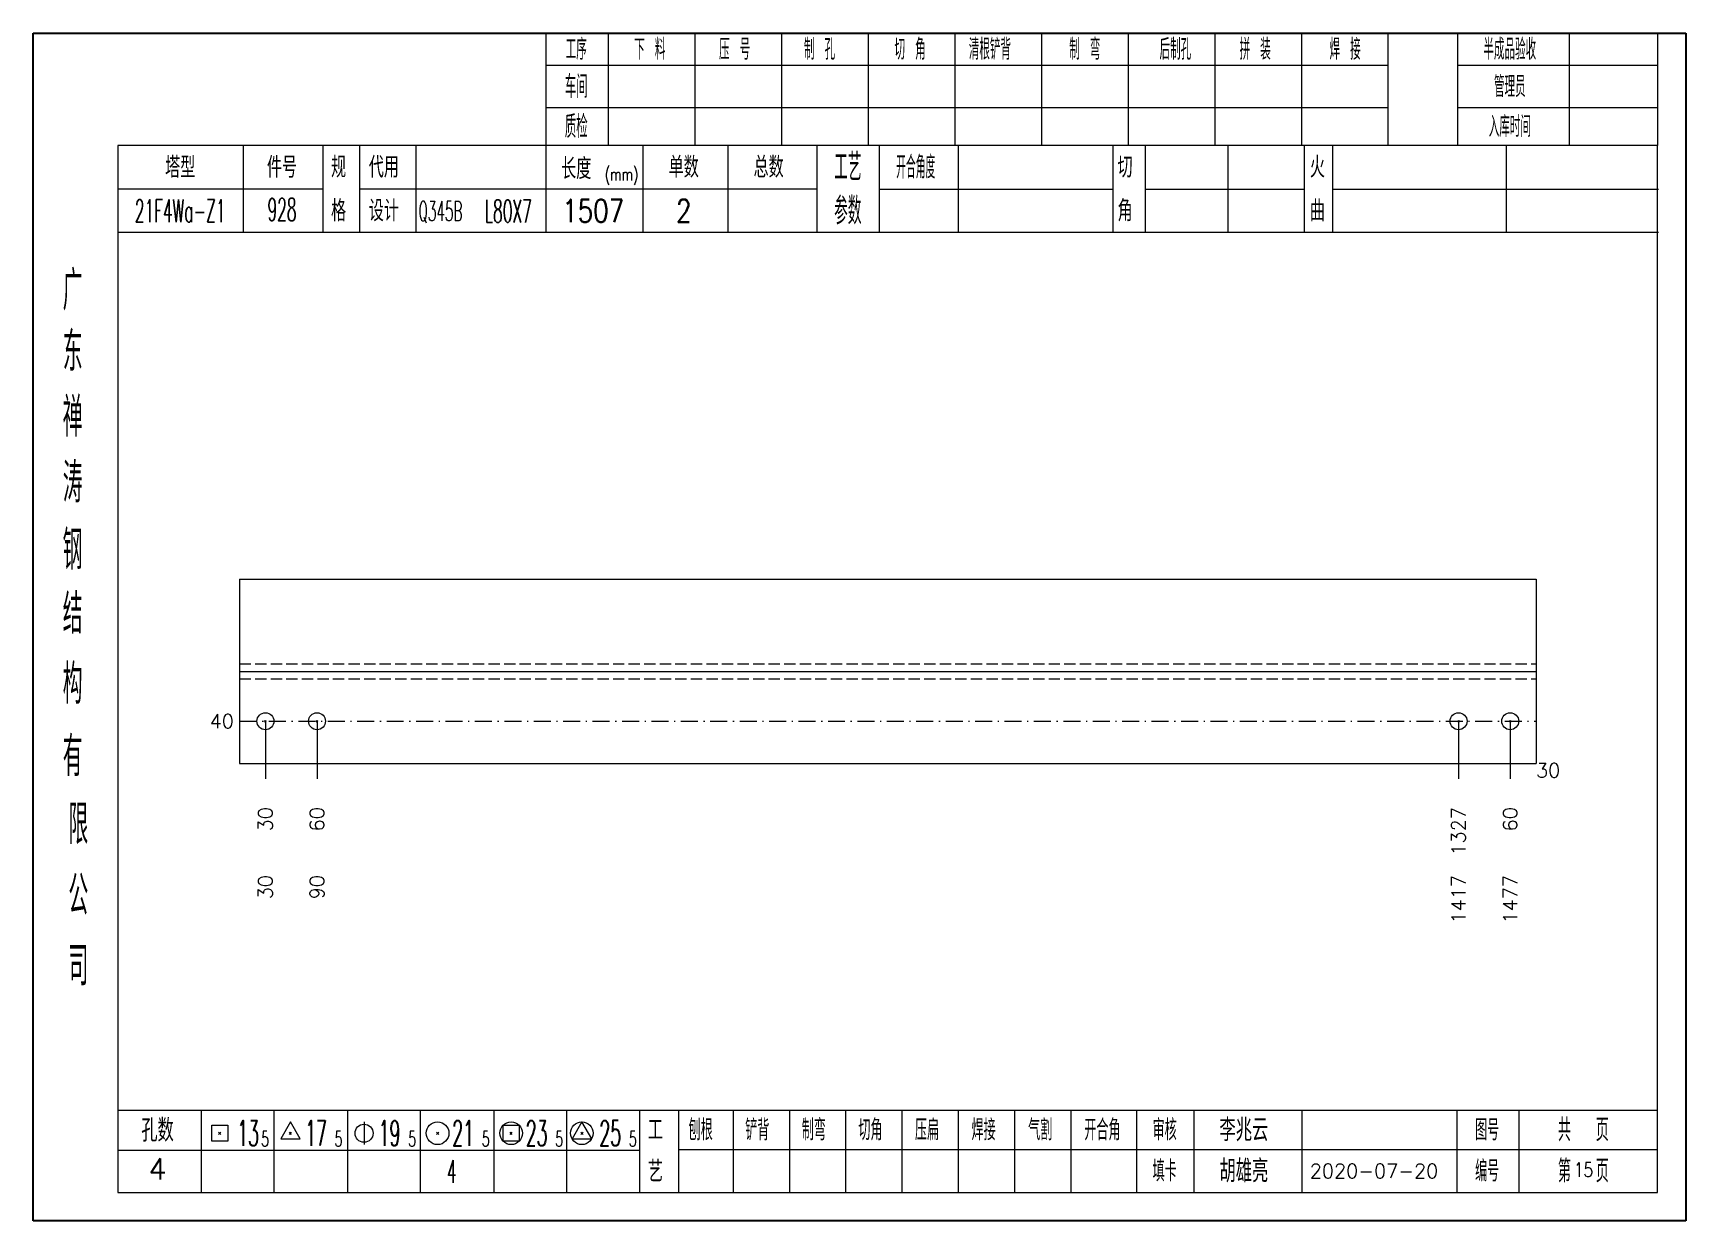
# Model space of a CAD drawing. Extents: x 1310 to 15542, y -76 to 8381.
# Drawn here: x 5886.2 to 6178.4, y -76.1 to 133.9 of the extents above; entities that cross this region are included whole.
import ezdxf
from ezdxf.enums import TextEntityAlignment as Align

# ---------------------------------------------------------------- set-up
doc = ezdxf.new("R2010")
doc.units = 0
doc.header["$MEASUREMENT"] = 0
doc.linetypes.add('一点画线', pattern=[5.2, 3, -1, 0.2, -1])
doc.linetypes.add('虚线', pattern=[2.75, 2, -0.75])
doc.layers.get('0').update_dxf_attribs({"linetype": 'CONTINUOUS', "lineweight": 25})
for name, color, linetype, lineweight in [('1', 7, 'CONTINUOUS', 25), ('4', 7, 'CONTINUOUS', 25), ('5', 7, 'CONTINUOUS', 25)]:
    doc.layers.add(name, color=color, linetype=linetype, lineweight=lineweight)
doc.styles.get("Standard").update_dxf_attribs({"font": 'simplex.shx', "width": 0.7, "height": 3, "bigfont": 'gbhzfs.shx'})

msp = doc.modelspace()

# ---------------------------------------------------------------- texts
at = {"color": 7, "linetype": 'Continuous', "lineweight": 13}
msp.add_text('40', height=2.5, dxfattribs=at).set_placement((5921.742, 12.222), align=Align.MIDDLE_RIGHT)
at = {"layer": '1', "color": 7, "linetype": 'Continuous', "lineweight": 13}
msp.add_text('30', height=2.5, dxfattribs=at).set_placement((6151.872, 3.534), align=Align.MIDDLE_LEFT)
at = {"layer": '1', "color": 8, "linetype": 'Continuous', "lineweight": 9}
for s, p in [('30', (5927.303, -2.966)), ('60', (5936.426, -2.966)), ('1327', (6138.188, -2.966)), ('60', (6147.31, -2.966))]:
    msp.add_text(s, height=2.5, rotation=90, dxfattribs=at).set_placement(p, align=Align.MIDDLE_RIGHT)
at = {"layer": '1', "color": 7, "linetype": 'Continuous', "lineweight": 13}
for s, p in [('30', (5927.303, -14.966)), ('90', (5936.426, -14.966)), ('1417', (6138.188, -14.966)), ('1477', (6147.31, -14.966))]:
    msp.add_text(s, height=2.5, rotation=90, dxfattribs=at).set_placement(p, align=Align.MIDDLE_RIGHT)
at = {"layer": '4', "color": 1, "linetype": 'Continuous', "lineweight": 25}
for s, height, width, p in [('工序', 3.7, 0.7, (5982.242, 130.991)), ('下 料', 3.7, 0.7, (5995.242, 130.991)), ('压 号', 3.7, 0.7, (6010.242, 130.991)), ('制 孔', 3.7, 0.7, (6025.242, 130.991)), ('切 角', 3.7, 0.7, (6041.242, 130.991)), ('清根铲背 ', 3.7, 0.7, (6056.242, 130.991)), (' 制 弯', 3.7, 0.7, (6071.242, 130.991)), (' 后制孔', 3.7, 0.7, (6087.242, 130.991)), ('拼 装', 3.7, 0.7, (6102.242, 130.991)), (' 焊 接', 3.7, 0.7, (6117.242, 130.991)), ('半成品验收', 3.7, 0.7, (6147.242, 130.991)), ('车间', 4, 0.7, (5982.242, 124.391)), ('管理员', 3.7, 0.7, (6147.242, 124.391)), ('质检', 4, 0.7, (5982.242, 117.331)), ('入库时间', 3.7, 0.7, (6147.242, 117.331)), ('工艺', 4.8, 0.7, (6030.242, 110.151)), ('开合角度', 4, 0.6, (6042.242, 110.151)), ('(mm)', 2.24, 0.7, (5990.242, 108.891)), ('参数', 4.8, 0.7, (6030.242, 102.441)), ('21F4Wa-Z1', 4, 0.5, (5912.242, 102.411)), ('928', 4, 0.5, (5930.242, 102.661)), ('Q345B', 3.5, 0.5, (5958.242, 102.391)), ('L80X7', 4, 0.5, (5970.242, 102.391)), ('1507', 4, 0.8, (5985.242, 102.441)), ('2', 4, 0.8, (6001.242, 102.441)), ('广', 6.96, 0.7, (5893.242, 88.361)), ('东', 6.96, 0.7, (5893.242, 77.571)), ('禅', 6.96, 0.7, (5893.242, 65.981)), ('涛', 6.96, 0.7, (5893.242, 54.381)), ('钢', 6.96, 0.7, (5893.242, 42.491)), ('结', 6.96, 0.7, (5893.242, 31.181)), ('构', 6.96, 0.7, (5893.242, 18.801)), ('有', 6.96, 0.7, (5893.242, 5.991)), ('限', 6.96, 0.7, (5894.242, -6.009)), ('公', 6.96, 0.7, (5894.242, -18.549)), ('司', 6.96, 0.7, (5894.242, -31.029)), ('13', 4.47, 0.5, (5924.242, -60.609)), ('17', 4.47, 0.5, (5936.242, -60.609)), ('19', 4.47, 0.5, (5949.242, -60.609)), ('21', 4.47, 0.5, (5962.242, -60.609)), ('23', 4.47, 0.5, (5975.242, -60.609)), ('25', 4.47, 0.5, (5988.242, -60.609)), ('刨根', 3.7, 0.8, (6004.242, -60.009)), ('铲背', 3.7, 0.8, (6014.242, -60.009)), ('制弯', 3.7, 0.8, (6024.242, -60.009)), ('切角', 3.7, 0.8, (6034.242, -60.009)), ('压扁', 3.7, 0.8, (6044.242, -60.009)), ('焊接', 3.7, 0.8, (6054.242, -60.009)), ('气割', 3.7, 0.8, (6064.242, -60.009)), ('开合角', 3.7, 0.8, (6075.242, -60.009)), ('审核', 3.7, 0.8, (6086.242, -60.009)), ('图号', 3.7, 0.8, (6143.242, -60.009)), ('共  页', 4, 0.8, (6160.242, -60.009)), ('5', 2.68, 0.6, (5927.242, -61.609)), ('5', 2.68, 0.6, (5940.242, -61.609)), ('5', 2.68, 0.6, (5953.242, -61.609)), ('5', 2.68, 0.6, (5966.242, -61.609)), ('5', 2.68, 0.6, (5979.242, -61.609)), ('5', 2.68, 0.6, (5992.242, -61.609)), ('4', 4, 0.5, (5960.242, -67.359)), ('填卡', 3.7, 0.8, (6086.242, -67.279)), ('编号', 3.7, 0.8, (6143.242, -67.279)), ('第  页', 4, 0.8, (6160.242, -67.279))]:
    msp.add_text(s, height=height, dxfattribs=dict(at, width=width)).set_placement(p, align=Align.MIDDLE_CENTER)
for s, height, p in [('塔型', 3.7, (5912.242, 110.121)), ('件号', 3.7, (5930.242, 110.121)), ('规', 3.7, (5940.242, 110.151)), ('代用', 3.7, (5948.242, 110.151)), ('长度', 3.7, (5982.242, 109.891)), ('单数', 3.7, (6001.242, 110.151)), ('总数', 3.7, (6016.242, 110.151)), ('切', 3.7, (6079.242, 110.151)), ('火', 3.7, (6113.242, 110.151)), ('格', 3.7, (5940.242, 102.441)), ('设计', 3.7, (5948.242, 102.441)), ('角', 3.7, (6079.242, 102.441)), ('曲', 3.7, (6113.242, 102.441)), ('孔数', 4, (5908.242, -60.089)), ('工', 3.7, (5996.242, -60.009)), ('李兆云', 4, (6100.242, -60.009)), ('4', 3.7, (5908.242, -66.919)), ('艺', 3.7, (5996.242, -67.359)), ('胡雄亮', 4, (6100.242, -67.279)), ('2020-07-20', 2.5, (6123.242, -67.279))]:
    msp.add_text(s, height=height, dxfattribs=at).set_placement(p, align=Align.MIDDLE_CENTER)
at = {"layer": '4', "color": 6, "linetype": 'Continuous', "lineweight": 25, "width": 0.8}
msp.add_text('15', height=2.5, dxfattribs=at).set_placement((6160.267, -67.051), align=Align.MIDDLE_CENTER)

# ---------------------------------------------------------------- blocks, each defined once
blk = doc.blocks.new('孔21.5')
at = {"layer": '5', "color": 7, "linetype": 'Continuous', "lineweight": 13}
for p, q in [((-0.1, -0.1), (0.1, 0.1)), ((0.1, -0.1), (-0.1, 0.1))]:
    blk.add_line(p, q, dxfattribs=at)
blk.add_circle((0, 0), 1, dxfattribs=at)
blk = doc.blocks.new('CTJGK')
at = {"color": 6, "linetype": 'Continuous'}
for p, q in [((0, 209.97), (292.13, 209.97)), ((0, 0), (0, 209.97)), ((292.13, 209.97), (292.13, 0)), ((292.13, 0), (0, 0))]:
    blk.add_line(p, q, dxfattribs=at)

# ---------------------------------------------------------------- linework, layer by layer
at = {"color": 7, "linetype": 'Continuous', "lineweight": 18}
for p, q in [((5922.742, 37.347), (5922.742, 4.722)), ((5922.742, 37.347), (6151.872, 37.347)), ((6151.872, 37.347), (6151.872, 4.722)), ((5922.742, 21.034), (6151.872, 21.034))]:
    msp.add_line(p, q, dxfattribs=at)
at = {"color": 1, "linetype": '虚线', "lineweight": 18}
for p, q in [((5922.742, 22.347), (6151.872, 22.347)), ((5922.742, 19.722), (6151.872, 19.722))]:
    msp.add_line(p, q, dxfattribs=at)
at = {"color": 3, "linetype": '一点画线', "lineweight": 13}
msp.add_line((5922.742, 12.222), (6151.872, 12.222), dxfattribs=at)
at = {"color": 7, "linetype": 'Continuous', "lineweight": 13}
for p, q in [((5927.303, 12.222), (5927.303, 2.034)), ((5936.426, 12.222), (5936.426, 2.034)), ((6138.188, 12.222), (6138.188, 2.034)), ((6147.31, 12.222), (6147.31, 2.034))]:
    msp.add_line(p, q, dxfattribs=at)
at = {"layer": '1', "color": 7, "linetype": 'Continuous', "lineweight": 18}
msp.add_line((5922.742, 4.722), (6151.872, 4.722), dxfattribs=at)
at = {"layer": '4', "color": 1, "linetype": 'Continuous', "lineweight": 18}
for p, q in [((5886.242, 133.861), (5886.242, -76.109)), ((6178.372, 133.861), (5886.242, 133.861)), ((5976.872, 133.861), (5976.872, 114.021)), ((5987.902, 133.861), (5987.902, 114.001)), ((6003.212, 133.861), (6003.212, 114.001)), ((6018.532, 133.861), (6018.532, 114.001)), ((6033.842, 133.861), (6033.842, 114.001)), ((6049.152, 133.861), (6049.152, 114.001)), ((6064.462, 133.861), (6064.462, 114.001)), ((6079.782, 133.861), (6079.782, 114.001)), ((6095.092, 133.861), (6095.092, 114.001)), ((6110.402, 133.861), (6110.402, 114.001)), ((6125.712, 133.861), (6125.712, 114.021)), ((6125.712, 133.861), (6125.712, 114.001)), ((6137.992, 133.861), (6137.992, 114.001)), ((6157.742, 133.861), (6157.742, 114.001)), ((6173.322, 133.861), (6173.322, 114.001)), ((6178.372, 104.061), (6178.372, 133.861)), ((6125.712, 128.131), (5976.872, 128.131)), ((6173.322, 128.131), (6137.992, 128.131)), ((6125.712, 120.651), (5976.872, 120.651)), ((6173.322, 120.651), (6137.992, 120.651)), ((5901.252, 114.001), (5901.252, -71.059)), ((6173.322, 114.001), (5901.252, 114.001)), ((5923.372, 114.011), (5923.372, 98.591)), ((5937.522, 98.591), (5937.522, 114.001)), ((5944.022, 98.591), (5944.022, 114.001)), ((5953.892, 114.001), (5953.892, 98.591)), ((5976.872, 114.021), (5976.872, 98.591)), ((5993.992, 114.001), (5993.992, 98.591)), ((6009.042, 114.001), (6009.042, 98.591)), ((6024.742, 114.001), (6024.742, 98.591)), ((6035.802, 114.001), (6035.802, 98.591)), ((6049.752, 114.001), (6049.752, 98.591)), ((6077.052, 114.001), (6077.052, 98.591)), ((6082.812, 114.001), (6082.812, 98.591)), ((6097.432, 114.001), (6097.432, 98.591)), ((6110.892, 114.001), (6110.892, 98.591)), ((6115.882, 114.001), (6115.882, 98.591)), ((6146.622, 114.001), (6146.622, 98.591)), ((6173.322, -71.059), (6173.322, 114.001)), ((5937.522, 106.241), (5901.252, 106.241)), ((6024.742, 106.291), (5944.022, 106.291)), ((6035.802, 106.291), (6077.052, 106.291)), ((6082.812, 106.291), (6110.892, 106.291)), ((6115.882, 106.291), (6173.502, 106.291)), ((6178.372, -76.109), (6178.372, 104.061)), ((6173.502, 98.591), (5901.252, 98.591)), ((5901.252, -56.529), (6173.322, -56.529)), ((5915.942, -56.529), (5915.942, -71.059)), ((5928.872, -71.059), (5928.872, -56.529)), ((5941.802, -56.529), (5941.802, -71.059)), ((5954.722, -71.059), (5954.722, -56.529)), ((5967.652, -56.529), (5967.652, -71.059)), ((5980.582, -71.059), (5980.582, -56.529)), ((5993.502, -71.059), (5993.502, -56.529)), ((6000.372, -71.059), (6000.372, -56.529)), ((6010.032, -71.059), (6010.032, -56.529)), ((6019.972, -71.059), (6019.972, -56.529)), ((6029.912, -71.059), (6029.912, -56.529)), ((6039.862, -71.059), (6039.862, -56.529)), ((6049.802, -71.059), (6049.802, -56.529)), ((6059.742, -71.059), (6059.742, -56.529)), ((6069.692, -71.059), (6069.692, -56.529)), ((6081.332, -71.059), (6081.332, -56.529)), ((6091.482, -71.059), (6091.482, -56.529)), ((6110.542, -71.059), (6110.542, -56.529)), ((6137.922, -71.059), (6137.922, -56.529)), ((6148.882, -71.059), (6148.882, -56.529)), ((5993.502, -63.659), (5901.252, -63.659)), ((6000.332, -63.499), (6173.322, -63.499)), ((5901.252, -71.059), (6173.322, -71.059)), ((5886.242, -76.109), (6178.372, -76.109))]:
    msp.add_line(p, q, dxfattribs=at)
at = {"layer": '4', "color": 7, "linetype": 'Continuous', "lineweight": 13}
for p, q in [((5917.828, -62.023), (5917.828, -59.195)), ((5917.828, -59.195), (5920.656, -59.195)), ((5919.042, -60.809), (5919.442, -60.409)), ((5919.442, -60.809), (5919.042, -60.409)), ((5920.656, -59.195), (5920.656, -62.023)), ((5931.742, -58.609), (5930.01, -61.609)), ((5931.542, -60.809), (5931.942, -60.409)), ((5931.942, -60.809), (5931.542, -60.409)), ((5933.474, -61.609), (5931.742, -58.609)), ((5944.742, -58.609), (5944.742, -62.609)), ((5957.542, -60.809), (5957.942, -60.409)), ((5957.942, -60.809), (5957.542, -60.409)), ((5969.328, -62.023), (5969.328, -59.195)), ((5969.328, -59.195), (5972.156, -59.195)), ((5970.542, -60.809), (5970.942, -60.409)), ((5970.942, -60.809), (5970.542, -60.409)), ((5972.156, -59.195), (5972.156, -62.023)), ((5983.242, -58.609), (5981.51, -61.609)), ((5983.042, -60.809), (5983.442, -60.409)), ((5983.442, -60.809), (5983.042, -60.409)), ((5984.974, -61.609), (5983.242, -58.609)), ((5920.656, -62.023), (5917.828, -62.023)), ((5930.01, -61.609), (5933.474, -61.609)), ((5972.156, -62.023), (5969.328, -62.023)), ((5981.51, -61.609), (5984.974, -61.609))]:
    msp.add_line(p, q, dxfattribs=at)
for centre, radius in [((5944.742, -60.609), 1.6), ((5957.742, -60.609), 2), ((5970.742, -60.609), 2), ((5983.242, -60.609), 2)]:
    msp.add_circle(centre, radius, dxfattribs=at)

# ---------------------------------------------------------------- block references
at = {"color": 0, "linetype": 'Continuous'}
msp.add_blockref('CTJGK', (5886.242, -76.109), dxfattribs=at)
at = {"layer": '1', "color": 8, "linetype": 'Continuous', "lineweight": 9, "xscale": 1.5, "yscale": 1.5, "zscale": 1.5}
for p in [(5927.303, 12.222), (5936.426, 12.222), (6138.188, 12.222), (6147.31, 12.222)]:
    msp.add_blockref('孔21.5', p, dxfattribs=at)

msp.set_redraw_order([(e.dxf.handle, doc.entitydb.next_handle()) for e in msp.query("TEXT MTEXT ATTDEF DIMENSION ARC_DIMENSION")])  # texts and dimensions are drawn at this point

doc.saveas('drawing.dxf')
